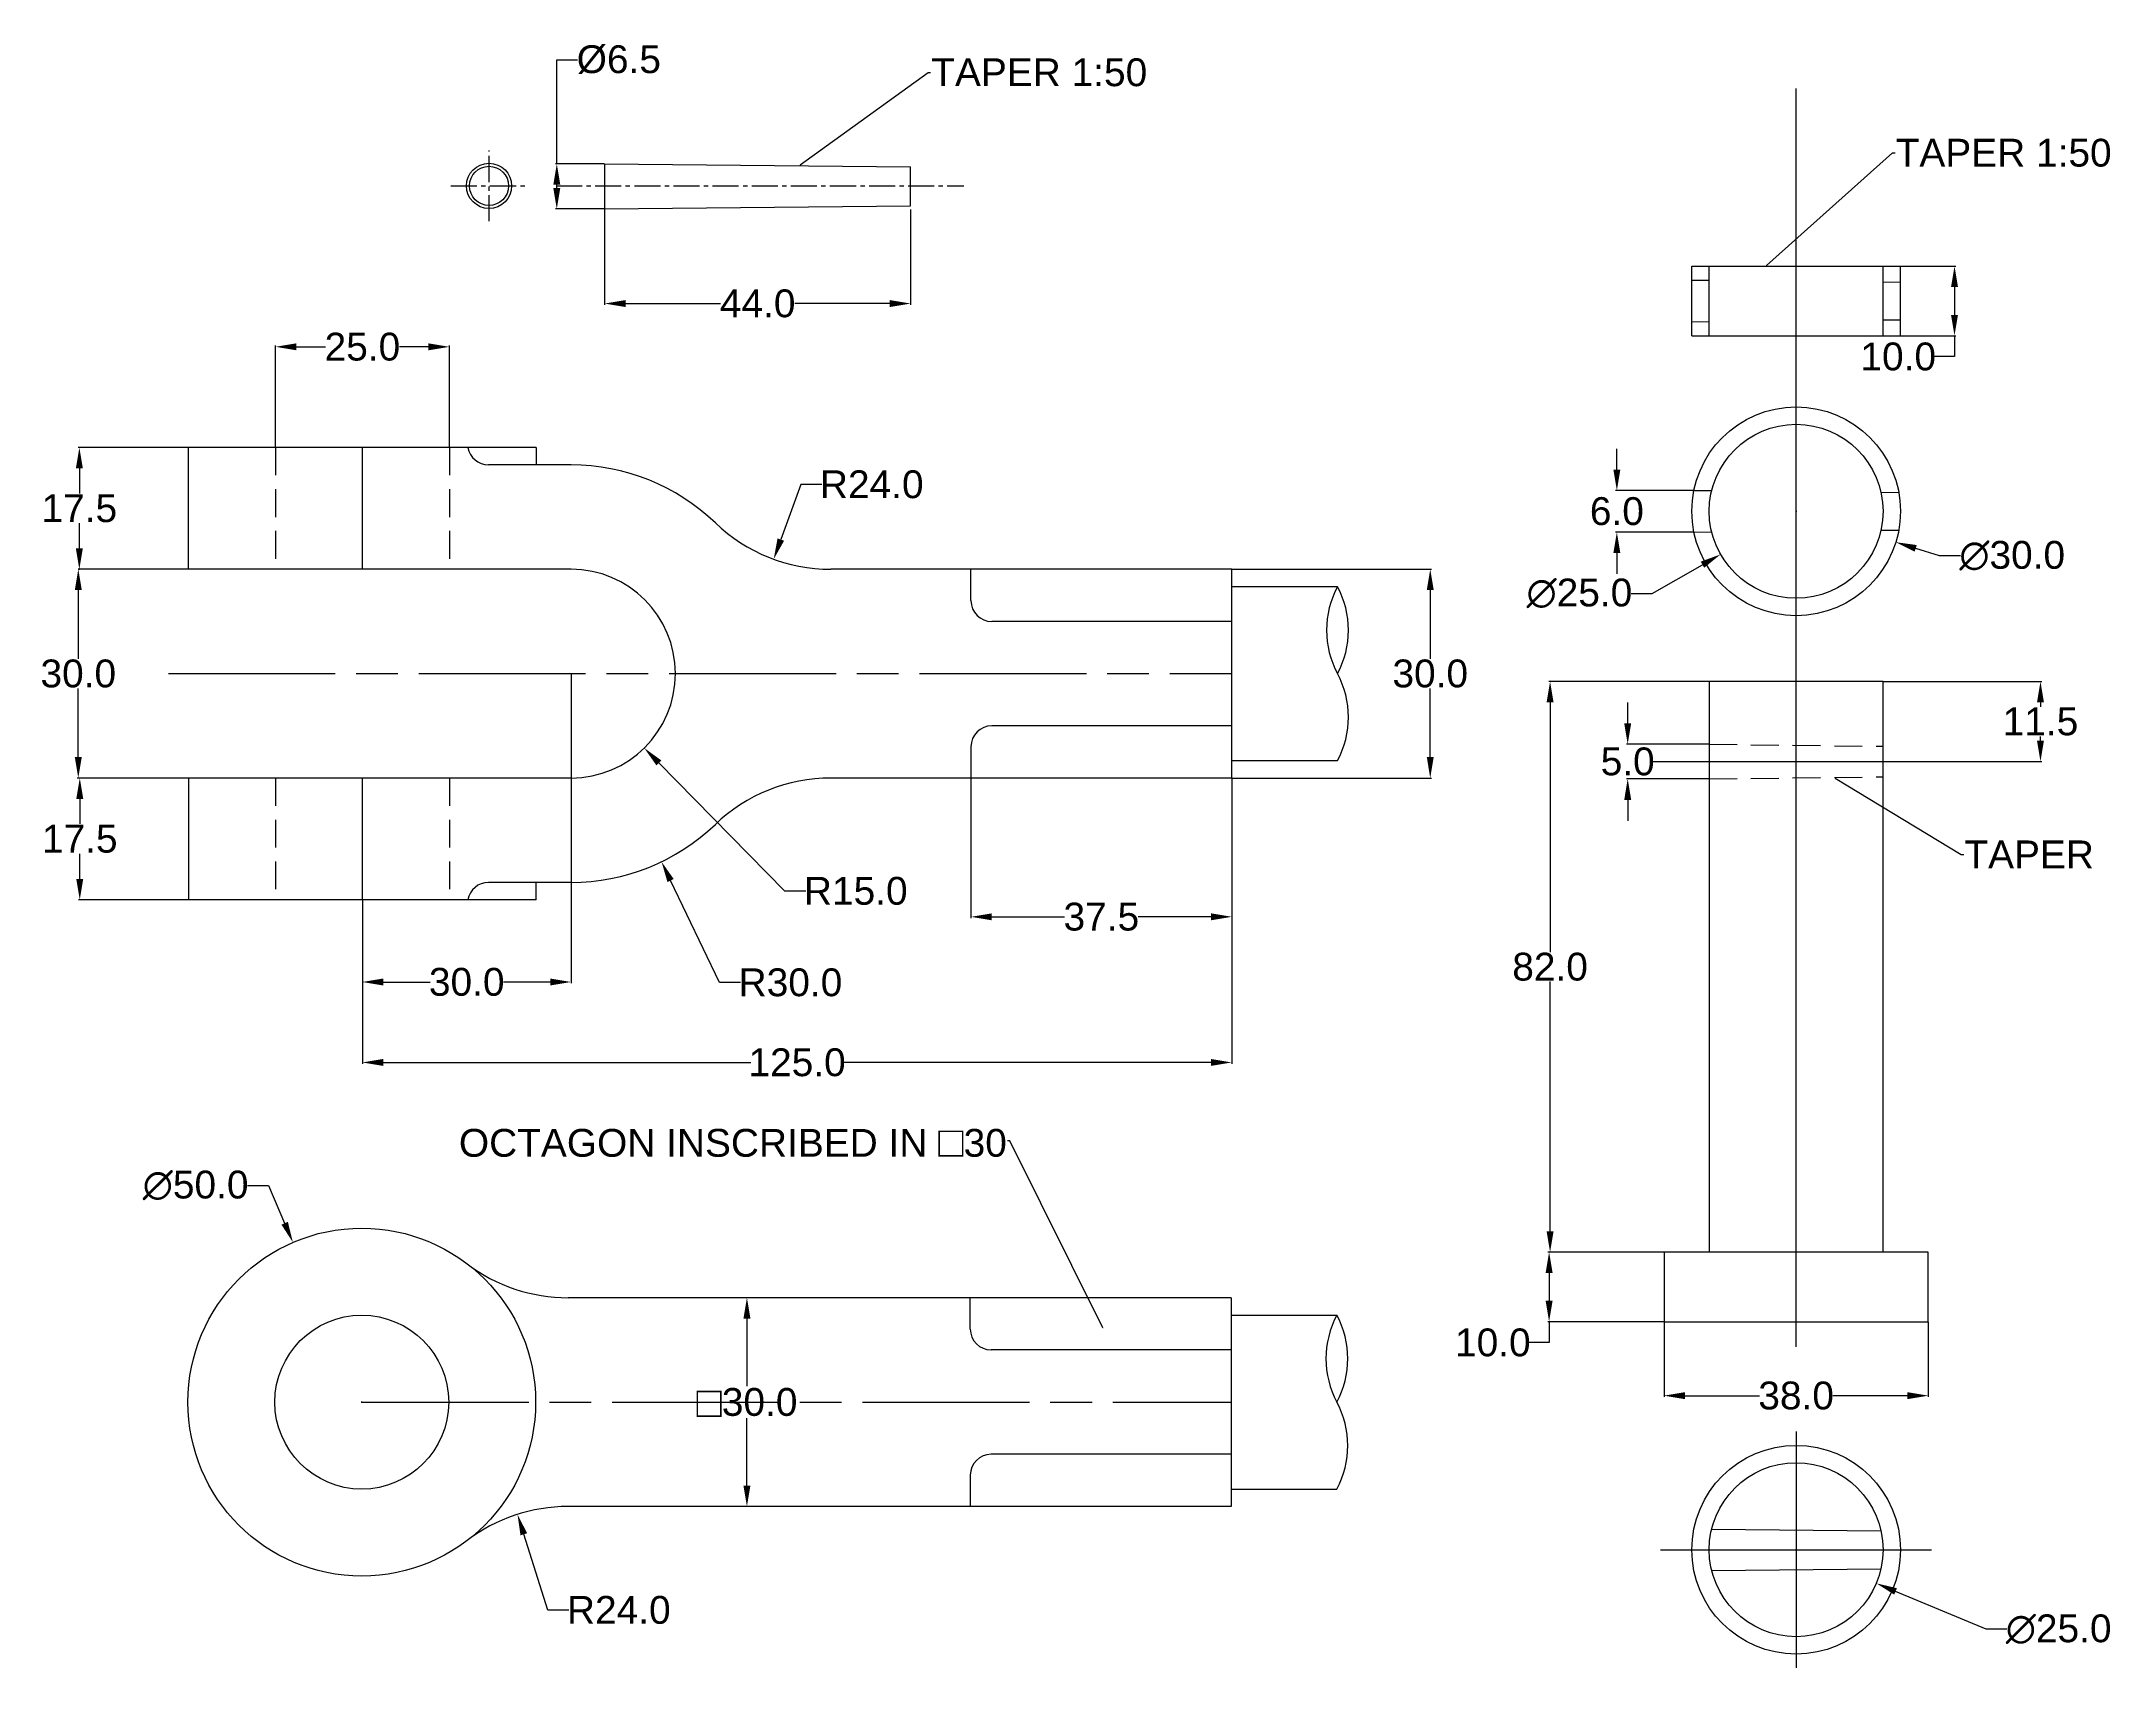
# Model space of a CAD drawing. Header units: millimetres. Extents: x 372 to 874, y 279 to 514.
# Drawn here: x 576 to 874, y 279.1 to 513.6 of the extents above; entities that cross this region are included whole.
import ezdxf
from ezdxf import colors
from ezdxf.entities.mleader import LeaderData, LeaderLine
from ezdxf.math import Vec2, Vec3

# ---------------------------------------------------------------- set-up
doc = ezdxf.new("R2010")
doc.units = ezdxf.units.MM
doc.header["$MEASUREMENT"] = 0
for name, pattern in [('ACAD_ISO08W100', [36, 24, -3, 6, -3]), ('CENTER2', [1.125, 0.75, -0.125, 0.125, -0.125]), ('DASHED', [0.75, 0.5, -0.25])]:
    doc.linetypes.add(name, pattern=pattern)
doc.styles.get("Standard").update_dxf_attribs({"font": 'arial.ttf', "height": 4})
doc.dimstyles.get("Standard").update_dxf_attribs({"dimtxt": 0.18, "dimasz": 3, "dimexe": 0.18, "dimexo": 0.0625, "dimgap": 0.09, "dimtad": 0, "dimtih": 1, "dimtoh": 1, "dimdec": 1, "dimzin": 0, "dimdsep": 46, "dimtxsty": 'Standard', "dimcen": 0.09, "dimadec": 0, "dimazin": 0, "dimtfac": 1, "dimtdec": 1, "dimtofl": 0, "dimtmove": 0, "dimatfit": 3, "dimfxl": 1, "dimtolj": 1, "dimtzin": 0, "dimarcsym": 0})

# ---------------------------------------------------------------- blocks, each defined once
blk = doc.blocks.new('*D2')
at = {"color": 0, "lineweight": -2, "transparency": 16777216}
for p, q in [((656.94, 489.51), (656.94, 475.8)), ((700.94, 489.51), (700.94, 475.8)), ((659.94, 475.98), (673.58, 475.98)), ((697.94, 475.98), (684.3, 475.98))]:
    blk.add_line(p, q, dxfattribs=at)
at = {"color": 0, "transparency": 16777216}
for points in [[(659.94, 476.48), (659.94, 475.48), (656.94, 475.98)], [(697.94, 476.48), (697.94, 475.48), (700.94, 475.98)]]:
    blk.add_solid(points, dxfattribs=at)
at = {"layer": 'Defpoints', "color": 0, "transparency": 16777216}
for p in [(656.94, 489.57), (700.94, 489.57), (700.94, 475.98)]:
    blk.add_point(p, dxfattribs=at)
at = {"color": 0, "transparency": 16777216, "insert": (678.94, 475.98), "char_height": 4, "attachment_point": 5}
blk.add_mtext('\\A1;44.0', dxfattribs=at)
blk = doc.blocks.new('*D4')
at = {"color": 0, "lineweight": -2, "transparency": 16777216}
for p, q in [((650.06, 496.07), (650.06, 511.02)), ((650.06, 511.02), (653.06, 511.02)), ((656.88, 496.07), (649.88, 496.07)), ((650.06, 492.57), (650.06, 493.07)), ((656.88, 489.57), (649.88, 489.57))]:
    blk.add_line(p, q, dxfattribs=at)
at = {"color": 0, "transparency": 16777216}
for points in [[(649.56, 493.07), (650.56, 493.07), (650.06, 496.07)], [(649.56, 492.57), (650.56, 492.57), (650.06, 489.57)]]:
    blk.add_solid(points, dxfattribs=at)
at = {"layer": 'Defpoints', "color": 0, "transparency": 16777216}
for p in [(656.94, 496.07), (650.06, 489.57), (656.94, 489.57)]:
    blk.add_point(p, dxfattribs=at)
at = {"color": 0, "transparency": 16777216, "insert": (658.98, 511.02), "char_height": 4, "attachment_point": 5}
blk.add_mtext('\\A1;%%C6.5', dxfattribs=at)
blk = doc.blocks.new('*D11')
at = {"color": 0, "lineweight": -2, "transparency": 16777216}
for p, q in [((605.59, 349.23), (608.59, 349.23)), ((608.59, 349.23), (610.93, 343.8)), ((621.93, 318.09), (622.11, 318.09)), ((622.02, 318), (622.02, 318.18))]:
    blk.add_line(p, q, dxfattribs=at)
at = {"color": 0, "transparency": 16777216}
blk.add_solid([(611.39, 344), (610.47, 343.6), (612.12, 341.04)], dxfattribs=at)
at = {"layer": 'Defpoints', "color": 0, "transparency": 16777216}
for p in [(612.12, 341.04), (631.93, 295.13)]:
    blk.add_point(p, dxfattribs=at)
at = {"color": 0, "transparency": 16777216, "insert": (598.13, 349.23), "char_height": 4, "attachment_point": 5}
blk.add_mtext('\\A1;∅50.0', dxfattribs=at)
blk = doc.blocks.new('*D12')
at = {"color": 0, "lineweight": -2, "transparency": 16777216}
for p, q in [((648.78, 288.21), (645.32, 299.1)), ((651.78, 288.21), (648.78, 288.21))]:
    blk.add_line(p, q, dxfattribs=at)
at = {"color": 0, "transparency": 16777216}
blk.add_solid([(645.79, 299.25), (644.84, 298.95), (644.41, 301.96)], dxfattribs=at)
at = {"layer": 'Defpoints', "color": 0, "transparency": 16777216}
for p in [(644.41, 301.96), (651.69, 279.09)]:
    blk.add_point(p, dxfattribs=at)
at = {"color": 0, "transparency": 16777216, "insert": (658.98, 288.21), "char_height": 4, "attachment_point": 5}
blk.add_mtext('\\A1;R24.0', dxfattribs=at)
blk = doc.blocks.new('*D13')
at = {"color": 0, "lineweight": -2, "transparency": 16777216}
for p, q in [((679.09, 333.09), (677.22, 333.09)), ((677.4, 330.09), (677.4, 320.38)), ((677.4, 306.09), (677.4, 315.8)), ((679.09, 303.09), (677.22, 303.09))]:
    blk.add_line(p, q, dxfattribs=at)
at = {"color": 0, "transparency": 16777216}
for points in [[(676.9, 330.09), (677.9, 330.09), (677.4, 333.09)], [(676.9, 306.09), (677.9, 306.09), (677.4, 303.09)]]:
    blk.add_solid(points, dxfattribs=at)
at = {"layer": 'Defpoints', "color": 0, "transparency": 16777216}
for p in [(679.15, 333.09), (677.4, 303.09), (679.15, 303.09)]:
    blk.add_point(p, dxfattribs=at)
at = {"color": 0, "transparency": 16777216, "insert": (677.4, 318.09), "char_height": 4, "attachment_point": 5}
blk.add_mtext('\\A1;{\\H1.08333x;□\\H0.92308x;30.0}', dxfattribs=at)
blk = doc.blocks.new('*D16')
at = {"color": 0, "lineweight": -2, "transparency": 16777216}
for p, q in [((597.42, 455.29), (581.23, 455.29)), ((581.41, 452.29), (581.41, 448.68)), ((581.41, 440.79), (581.41, 444.41)), ((597.05, 437.79), (581.23, 437.79))]:
    blk.add_line(p, q, dxfattribs=at)
at = {"color": 0, "transparency": 16777216}
for points in [[(580.91, 452.29), (581.91, 452.29), (581.41, 455.29)], [(580.91, 440.79), (581.91, 440.79), (581.41, 437.79)]]:
    blk.add_solid(points, dxfattribs=at)
at = {"layer": 'Defpoints', "color": 0, "transparency": 16777216}
for p in [(597.48, 455.29), (581.41, 437.79), (597.11, 437.79)]:
    blk.add_point(p, dxfattribs=at)
at = {"color": 0, "transparency": 16777216, "insert": (581.41, 446.54), "char_height": 4, "attachment_point": 5}
blk.add_mtext('\\A1;17.5', dxfattribs=at)
blk = doc.blocks.new('*D17')
at = {"color": 0, "lineweight": -2, "transparency": 16777216}
for p, q in [((581.29, 437.79), (581.44, 437.79)), ((581.26, 434.79), (581.26, 424.93)), ((581.26, 410.79), (581.26, 420.66)), ((597.05, 407.79), (581.08, 407.79))]:
    blk.add_line(p, q, dxfattribs=at)
at = {"color": 0, "transparency": 16777216}
for points in [[(580.76, 434.79), (581.76, 434.79), (581.26, 437.79)], [(580.76, 410.79), (581.76, 410.79), (581.26, 407.79)]]:
    blk.add_solid(points, dxfattribs=at)
at = {"layer": 'Defpoints', "color": 0, "transparency": 16777216}
for p in [(581.23, 437.79), (581.26, 407.79), (597.11, 407.79)]:
    blk.add_point(p, dxfattribs=at)
at = {"color": 0, "transparency": 16777216, "insert": (581.26, 422.79), "char_height": 4, "attachment_point": 5}
blk.add_mtext('\\A1;30.0', dxfattribs=at)
blk = doc.blocks.new('*D18')
at = {"color": 0, "lineweight": -2, "transparency": 16777216}
for p, q in [((597.05, 407.79), (581.29, 407.79)), ((581.47, 404.79), (581.47, 401.18)), ((581.47, 393.29), (581.47, 396.91)), ((597.05, 390.29), (581.29, 390.29))]:
    blk.add_line(p, q, dxfattribs=at)
at = {"color": 0, "transparency": 16777216}
for points in [[(580.97, 404.79), (581.97, 404.79), (581.47, 407.79)], [(580.97, 393.29), (581.97, 393.29), (581.47, 390.29)]]:
    blk.add_solid(points, dxfattribs=at)
at = {"layer": 'Defpoints', "color": 0, "transparency": 16777216}
for p in [(597.11, 407.79), (581.47, 390.29), (597.11, 390.29)]:
    blk.add_point(p, dxfattribs=at)
at = {"color": 0, "transparency": 16777216, "insert": (581.47, 399.04), "char_height": 4, "attachment_point": 5}
blk.add_mtext('\\A1;17.5', dxfattribs=at)
blk = doc.blocks.new('*D19')
at = {"color": 0, "lineweight": -2, "transparency": 16777216}
for p, q in [((609.61, 455.36), (609.61, 469.94)), ((612.61, 469.76), (616.8, 469.76)), ((631.61, 469.76), (627.43, 469.76)), ((634.61, 455.36), (634.61, 469.94))]:
    blk.add_line(p, q, dxfattribs=at)
at = {"color": 0, "transparency": 16777216}
for points in [[(612.61, 470.26), (612.61, 469.26), (609.61, 469.76)], [(631.61, 470.26), (631.61, 469.26), (634.61, 469.76)]]:
    blk.add_solid(points, dxfattribs=at)
at = {"layer": 'Defpoints', "color": 0, "transparency": 16777216}
for p in [(634.61, 469.76), (609.61, 455.29), (634.61, 455.29)]:
    blk.add_point(p, dxfattribs=at)
at = {"color": 0, "transparency": 16777216, "insert": (622.11, 469.76), "char_height": 4, "attachment_point": 5}
blk.add_mtext('\\A1;25.0', dxfattribs=at)
blk = doc.blocks.new('*D20')
at = {"color": 0, "lineweight": -2, "transparency": 16777216}
for p, q in [((652.11, 422.73), (652.11, 378.29)), ((622.11, 390.23), (622.11, 378.29)), ((625.11, 378.47), (631.84, 378.47)), ((649.11, 378.47), (642.39, 378.47))]:
    blk.add_line(p, q, dxfattribs=at)
at = {"color": 0, "transparency": 16777216}
for points in [[(625.11, 378.97), (625.11, 377.97), (622.11, 378.47)], [(649.11, 378.97), (649.11, 377.97), (652.11, 378.47)]]:
    blk.add_solid(points, dxfattribs=at)
at = {"layer": 'Defpoints', "color": 0, "transparency": 16777216}
for p in [(652.11, 422.79), (622.11, 390.29), (652.11, 378.47)]:
    blk.add_point(p, dxfattribs=at)
at = {"color": 0, "transparency": 16777216, "insert": (637.11, 378.47), "char_height": 4, "attachment_point": 5}
blk.add_mtext('\\A1;30.0', dxfattribs=at)
blk = doc.blocks.new('*D21')
at = {"color": 0, "lineweight": -2, "transparency": 16777216}
for p, q in [((709.61, 407.73), (709.61, 387.66)), ((747.11, 407.73), (747.11, 387.66)), ((712.61, 387.84), (723.06, 387.84)), ((744.11, 387.84), (733.66, 387.84))]:
    blk.add_line(p, q, dxfattribs=at)
at = {"color": 0, "transparency": 16777216}
for points in [[(712.61, 388.34), (712.61, 387.34), (709.61, 387.84)], [(744.11, 388.34), (744.11, 387.34), (747.11, 387.84)]]:
    blk.add_solid(points, dxfattribs=at)
at = {"layer": 'Defpoints', "color": 0, "transparency": 16777216}
for p in [(709.61, 407.79), (747.11, 407.79), (747.11, 387.84)]:
    blk.add_point(p, dxfattribs=at)
at = {"color": 0, "transparency": 16777216, "insert": (728.36, 387.84), "char_height": 4, "attachment_point": 5}
blk.add_mtext('\\A1;37.5', dxfattribs=at)
blk = doc.blocks.new('*D22')
at = {"color": 0, "lineweight": -2, "transparency": 16777216}
for p, q in [((747.18, 437.79), (775.83, 437.79)), ((775.65, 434.79), (775.65, 424.93)), ((775.65, 410.79), (775.65, 420.66)), ((747.18, 407.79), (775.83, 407.79))]:
    blk.add_line(p, q, dxfattribs=at)
at = {"color": 0, "transparency": 16777216}
for points in [[(775.15, 434.79), (776.15, 434.79), (775.65, 437.79)], [(775.15, 410.79), (776.15, 410.79), (775.65, 407.79)]]:
    blk.add_solid(points, dxfattribs=at)
at = {"layer": 'Defpoints', "color": 0, "transparency": 16777216}
for p in [(747.11, 437.79), (747.11, 407.79), (775.65, 407.79)]:
    blk.add_point(p, dxfattribs=at)
at = {"color": 0, "transparency": 16777216, "insert": (775.65, 422.79), "char_height": 4, "attachment_point": 5}
blk.add_mtext('\\A1;30.0', dxfattribs=at)
blk = doc.blocks.new('*D23')
at = {"color": 0, "lineweight": -2, "transparency": 16777216}
for p, q in [((685.16, 449.98), (682.27, 442.06)), ((688.16, 449.98), (685.16, 449.98))]:
    blk.add_line(p, q, dxfattribs=at)
at = {"color": 0, "transparency": 16777216}
blk.add_solid([(681.8, 442.23), (682.74, 441.89), (681.25, 439.24)], dxfattribs=at)
at = {"layer": 'Defpoints', "color": 0, "transparency": 16777216}
for p in [(689.46, 461.79), (681.25, 439.24)]:
    blk.add_point(p, dxfattribs=at)
at = {"color": 0, "transparency": 16777216, "insert": (695.35, 449.98), "char_height": 4, "attachment_point": 5}
blk.add_mtext('\\A1;R24.0', dxfattribs=at)
blk = doc.blocks.new('*D24')
at = {"color": 0, "lineweight": -2, "transparency": 16777216}
for p, q in [((652.02, 422.79), (652.2, 422.79)), ((652.11, 422.7), (652.11, 422.88)), ((682.86, 391.55), (664.74, 409.96)), ((685.86, 391.55), (682.86, 391.55))]:
    blk.add_line(p, q, dxfattribs=at)
at = {"color": 0, "transparency": 16777216}
blk.add_solid([(665.1, 410.31), (664.38, 409.61), (662.63, 412.1)], dxfattribs=at)
at = {"layer": 'Defpoints', "color": 0, "transparency": 16777216}
for p in [(652.11, 422.79), (662.63, 412.1)]:
    blk.add_point(p, dxfattribs=at)
at = {"color": 0, "transparency": 16777216, "insert": (693.05, 391.55), "char_height": 4, "attachment_point": 5}
blk.add_mtext('\\A1;R15.0', dxfattribs=at)
blk = doc.blocks.new('*D25')
at = {"color": 0, "lineweight": -2, "transparency": 16777216}
for p, q in [((652.02, 422.79), (652.2, 422.79)), ((652.11, 422.7), (652.11, 422.88)), ((673.46, 378.4), (666.42, 393.05)), ((676.46, 378.4), (673.46, 378.4))]:
    blk.add_line(p, q, dxfattribs=at)
at = {"color": 0, "transparency": 16777216}
blk.add_solid([(666.87, 393.27), (665.97, 392.84), (665.12, 395.76)], dxfattribs=at)
at = {"layer": 'Defpoints', "color": 0, "transparency": 16777216}
for p in [(652.11, 422.79), (665.12, 395.76)]:
    blk.add_point(p, dxfattribs=at)
at = {"color": 0, "transparency": 16777216, "insert": (683.66, 378.4), "char_height": 4, "attachment_point": 5}
blk.add_mtext('\\A1;R30.0', dxfattribs=at)
blk = doc.blocks.new('*D26')
at = {"color": 0, "lineweight": -2, "transparency": 16777216}
for p, q in [((747.11, 387.78), (747.11, 366.73)), ((622.11, 384.2), (622.11, 366.73)), ((625.11, 366.91), (677.97, 366.91)), ((744.11, 366.91), (691.26, 366.91))]:
    blk.add_line(p, q, dxfattribs=at)
at = {"color": 0, "transparency": 16777216}
for points in [[(625.11, 367.41), (625.11, 366.41), (622.11, 366.91)], [(744.11, 367.41), (744.11, 366.41), (747.11, 366.91)]]:
    blk.add_solid(points, dxfattribs=at)
at = {"layer": 'Defpoints', "color": 0, "transparency": 16777216}
for p in [(747.11, 387.84), (622.11, 384.26), (747.11, 366.91)]:
    blk.add_point(p, dxfattribs=at)
at = {"color": 0, "transparency": 16777216, "insert": (684.61, 366.91), "char_height": 4, "attachment_point": 5}
blk.add_mtext('\\A1;125.0', dxfattribs=at)
blk = doc.blocks.new('*D27')
at = {"color": 0, "lineweight": -2, "transparency": 16777216}
for p, q in [((843.32, 481.35), (851.21, 481.35)), ((851.03, 478.35), (851.03, 474.35)), ((843.32, 471.35), (851.21, 471.35)), ((851.03, 471.35), (851.03, 468.35)), ((851.03, 468.35), (848.03, 468.35))]:
    blk.add_line(p, q, dxfattribs=at)
at = {"color": 0, "transparency": 16777216}
for points in [[(850.53, 478.35), (851.53, 478.35), (851.03, 481.35)], [(850.53, 474.35), (851.53, 474.35), (851.03, 471.35)]]:
    blk.add_solid(points, dxfattribs=at)
at = {"layer": 'Defpoints', "color": 0, "transparency": 16777216}
for p in [(843.26, 481.35), (843.26, 471.35), (851.03, 471.35)]:
    blk.add_point(p, dxfattribs=at)
at = {"color": 0, "transparency": 16777216, "insert": (842.94, 468.35), "char_height": 4, "attachment_point": 5}
blk.add_mtext('\\A1;10.0', dxfattribs=at)
blk = doc.blocks.new('*D28')
at = {"color": 0, "lineweight": -2, "transparency": 16777216}
for p, q in [((802.48, 452.11), (802.48, 455.11)), ((813.5, 449.11), (802.3, 449.11)), ((813.5, 443.12), (802.3, 443.12)), ((802.48, 440.12), (802.48, 437.12))]:
    blk.add_line(p, q, dxfattribs=at)
at = {"color": 0, "transparency": 16777216}
for points in [[(801.98, 452.11), (802.98, 452.11), (802.48, 449.11)], [(801.98, 440.12), (802.98, 440.12), (802.48, 443.12)]]:
    blk.add_solid(points, dxfattribs=at)
at = {"layer": 'Defpoints', "color": 0, "transparency": 16777216}
for p in [(813.56, 449.11), (802.48, 443.12), (813.56, 443.12)]:
    blk.add_point(p, dxfattribs=at)
at = {"color": 0, "transparency": 16777216, "insert": (802.48, 446.12), "char_height": 4, "attachment_point": 5}
blk.add_mtext('\\A1;6.0', dxfattribs=at)
blk = doc.blocks.new('*D29')
at = {"color": 0, "lineweight": -2, "transparency": 16777216}
for p, q in [((828.17, 446.12), (828.35, 446.12)), ((828.26, 446.03), (828.26, 446.21)), ((807.56, 434.32), (814.79, 438.44)), ((804.56, 434.32), (807.56, 434.32))]:
    blk.add_line(p, q, dxfattribs=at)
at = {"color": 0, "transparency": 16777216}
blk.add_solid([(814.54, 438.88), (815.04, 438.01), (817.4, 439.93)], dxfattribs=at)
at = {"layer": 'Defpoints', "color": 0, "transparency": 16777216}
for p in [(839.12, 452.31), (817.4, 439.93)]:
    blk.add_point(p, dxfattribs=at)
at = {"color": 0, "transparency": 16777216, "insert": (797.1, 434.32), "char_height": 4, "attachment_point": 5}
blk.add_mtext('\\A1;∅25.0', dxfattribs=at)
blk = doc.blocks.new('*D30')
at = {"color": 0, "lineweight": -2, "transparency": 16777216}
for p, q in [((828.17, 446.12), (828.35, 446.12)), ((828.26, 446.03), (828.26, 446.21)), ((848.88, 439.73), (845.45, 440.79)), ((851.88, 439.73), (848.88, 439.73))]:
    blk.add_line(p, q, dxfattribs=at)
at = {"color": 0, "transparency": 16777216}
blk.add_solid([(845.6, 441.27), (845.3, 440.31), (842.59, 441.68)], dxfattribs=at)
at = {"layer": 'Defpoints', "color": 0, "transparency": 16777216}
for p in [(813.93, 450.56), (842.59, 441.68)]:
    blk.add_point(p, dxfattribs=at)
at = {"color": 0, "transparency": 16777216, "insert": (859.33, 439.73), "char_height": 4, "attachment_point": 5}
blk.add_mtext('\\A1;∅30.0', dxfattribs=at)
blk = doc.blocks.new('*D31')
at = {"color": 0, "lineweight": -2, "transparency": 16777216}
for p, q in [((840.82, 421.65), (863.57, 421.65)), ((863.39, 418.65), (863.39, 418.03)), ((863.39, 413.15), (863.39, 413.77)), ((840.82, 410.15), (863.57, 410.15))]:
    blk.add_line(p, q, dxfattribs=at)
at = {"color": 0, "transparency": 16777216}
for points in [[(862.89, 418.65), (863.89, 418.65), (863.39, 421.65)], [(862.89, 413.15), (863.89, 413.15), (863.39, 410.15)]]:
    blk.add_solid(points, dxfattribs=at)
at = {"layer": 'Defpoints', "color": 0, "transparency": 16777216}
for p in [(840.76, 421.65), (840.76, 410.15), (863.39, 410.15)]:
    blk.add_point(p, dxfattribs=at)
at = {"color": 0, "transparency": 16777216, "insert": (863.39, 415.9), "char_height": 4, "attachment_point": 5}
blk.add_mtext('\\A1;11.5', dxfattribs=at)
blk = doc.blocks.new('*D32')
at = {"color": 0, "lineweight": -2, "transparency": 16777216}
for p, q in [((804.04, 415.65), (804.04, 418.65)), ((815.7, 412.65), (803.86, 412.65)), ((815.76, 407.65), (803.86, 407.65)), ((804.04, 404.65), (804.04, 401.65))]:
    blk.add_line(p, q, dxfattribs=at)
at = {"color": 0, "transparency": 16777216}
for points in [[(803.54, 415.65), (804.54, 415.65), (804.04, 412.65)], [(803.54, 404.65), (804.54, 404.65), (804.04, 407.65)]]:
    blk.add_solid(points, dxfattribs=at)
at = {"layer": 'Defpoints', "color": 0, "transparency": 16777216}
for p in [(815.76, 412.65), (804.04, 407.65), (815.82, 407.65)]:
    blk.add_point(p, dxfattribs=at)
at = {"color": 0, "transparency": 16777216, "insert": (804.04, 410.15), "char_height": 4, "attachment_point": 5}
blk.add_mtext('\\A1;5.0', dxfattribs=at)
blk = doc.blocks.new('*D33')
at = {"color": 0, "lineweight": -2, "transparency": 16777216}
for p, q in [((815.7, 421.65), (792.7, 421.65)), ((792.88, 418.65), (792.88, 382.78)), ((792.88, 342.65), (792.88, 378.52)), ((815.7, 339.65), (792.7, 339.65))]:
    blk.add_line(p, q, dxfattribs=at)
at = {"color": 0, "transparency": 16777216}
for points in [[(792.38, 418.65), (793.38, 418.65), (792.88, 421.65)], [(792.38, 342.65), (793.38, 342.65), (792.88, 339.65)]]:
    blk.add_solid(points, dxfattribs=at)
at = {"layer": 'Defpoints', "color": 0, "transparency": 16777216}
for p in [(815.76, 421.65), (792.88, 339.65), (815.76, 339.65)]:
    blk.add_point(p, dxfattribs=at)
at = {"color": 0, "transparency": 16777216, "insert": (792.88, 380.65), "char_height": 4, "attachment_point": 5}
blk.add_mtext('\\A1;82.0', dxfattribs=at)
blk = doc.blocks.new('*D34')
at = {"color": 0, "lineweight": -2, "transparency": 16777216}
for p, q in [((809.2, 339.65), (792.56, 339.65)), ((792.74, 336.65), (792.74, 332.65)), ((809.2, 329.65), (792.56, 329.65)), ((792.74, 329.65), (792.74, 326.65)), ((792.74, 326.65), (789.74, 326.65))]:
    blk.add_line(p, q, dxfattribs=at)
at = {"color": 0, "transparency": 16777216}
for points in [[(792.24, 336.65), (793.24, 336.65), (792.74, 339.65)], [(792.24, 332.65), (793.24, 332.65), (792.74, 329.65)]]:
    blk.add_solid(points, dxfattribs=at)
at = {"layer": 'Defpoints', "color": 0, "transparency": 16777216}
for p in [(809.26, 339.65), (792.74, 329.65), (809.26, 329.65)]:
    blk.add_point(p, dxfattribs=at)
at = {"color": 0, "transparency": 16777216, "insert": (784.65, 326.65), "char_height": 4, "attachment_point": 5}
blk.add_mtext('\\A1;10.0', dxfattribs=at)
blk = doc.blocks.new('*D35')
at = {"color": 0, "lineweight": -2, "transparency": 16777216}
for p, q in [((809.26, 329.59), (809.26, 318.84)), ((847.26, 329.59), (847.26, 318.84)), ((812.26, 319.02), (822.98, 319.02)), ((844.26, 319.02), (833.54, 319.02))]:
    blk.add_line(p, q, dxfattribs=at)
at = {"color": 0, "transparency": 16777216}
for points in [[(812.26, 319.52), (812.26, 318.52), (809.26, 319.02)], [(844.26, 319.52), (844.26, 318.52), (847.26, 319.02)]]:
    blk.add_solid(points, dxfattribs=at)
at = {"layer": 'Defpoints', "color": 0, "transparency": 16777216}
for p in [(809.26, 329.65), (847.26, 329.65), (847.26, 319.02)]:
    blk.add_point(p, dxfattribs=at)
at = {"color": 0, "transparency": 16777216, "insert": (828.26, 319.02), "char_height": 4, "attachment_point": 5}
blk.add_mtext('\\A1;38.0', dxfattribs=at)
blk = doc.blocks.new('*D36')
at = {"color": 0, "lineweight": -2, "transparency": 16777216}
for p, q in [((828.17, 296.88), (828.35, 296.88)), ((828.26, 296.79), (828.26, 296.97)), ((855.56, 285.45), (842.56, 290.89)), ((858.56, 285.45), (855.56, 285.45))]:
    blk.add_line(p, q, dxfattribs=at)
at = {"color": 0, "transparency": 16777216}
blk.add_solid([(842.75, 291.35), (842.36, 290.43), (839.79, 292.05)], dxfattribs=at)
at = {"layer": 'Defpoints', "color": 0, "transparency": 16777216}
for p in [(816.73, 301.7), (839.79, 292.05)]:
    blk.add_point(p, dxfattribs=at)
at = {"color": 0, "transparency": 16777216, "insert": (866.01, 285.45), "char_height": 4, "attachment_point": 5}
blk.add_mtext('\\A1;∅25.0', dxfattribs=at)

msp = doc.modelspace()

# ---------------------------------------------------------------- linework, layer by layer
for p, q in [((828.26, 326.06), (828.26, 506.88)), ((656.94, 496.07), (656.94, 489.57)), ((656.94, 496.07), (700.94, 495.63)), ((700.94, 490.01), (700.94, 495.63)), ((656.94, 489.57), (700.94, 490.01)), ((813.26, 471.35), (813.26, 481.35)), ((813.26, 481.35), (843.26, 481.35)), ((815.76, 471.35), (815.76, 481.35)), ((840.76, 471.35), (840.76, 481.35)), ((843.26, 471.35), (843.26, 481.35)), ((813.26, 479.34), (815.76, 479.32)), ((840.76, 479.08), (843.28, 479.05)), ((813.26, 471.35), (843.26, 471.35)), ((813.3, 473.35), (815.76, 473.38)), ((840.76, 473.62), (843.26, 473.65)), ((597.11, 437.79), (597.11, 455.29)), ((647.11, 455.29), (597.48, 455.29)), ((622.11, 437.79), (622.11, 455.29)), ((647.11, 455.29), (647.11, 452.79)), ((652.11, 452.79), (640.25, 452.79)), ((813.56, 449.11), (816.12, 449.09)), ((840.46, 448.85), (843.01, 448.82)), ((813.56, 443.12), (816.12, 443.15)), ((840.46, 443.39), (843.01, 443.42)), ((652.11, 437.79), (597.11, 437.79)), ((747.11, 437.79), (689.46, 437.79)), ((709.61, 433.29), (709.61, 437.79)), ((747.11, 407.79), (747.11, 437.79)), ((747.11, 435.29), (762.32, 435.29)), ((747.11, 430.29), (712.61, 430.29)), ((815.76, 421.65), (815.76, 339.65)), ((840.76, 421.65), (815.76, 421.65)), ((840.76, 339.65), (840.76, 421.65)), ((747.11, 415.29), (712.61, 415.29)), ((709.61, 412.29), (709.61, 407.79)), ((747.11, 410.29), (762.32, 410.29)), ((807.66, 410.15), (848.86, 410.15)), ((652.11, 407.79), (597.11, 407.79)), ((597.11, 407.79), (597.11, 390.29)), ((622.11, 390.29), (622.11, 407.79)), ((747.11, 407.79), (689.46, 407.79)), ((747.11, 407.79), (709.61, 407.79)), ((652.11, 392.79), (640.25, 392.79)), ((647.11, 390.29), (647.11, 392.79)), ((647.11, 390.29), (597.11, 390.29)), ((847.26, 339.65), (809.26, 339.65)), ((809.26, 339.65), (809.26, 329.65)), ((847.26, 329.65), (847.26, 339.65)), ((747.02, 333.09), (651.69, 333.09)), ((709.52, 328.59), (709.52, 333.09)), ((747.02, 333.09), (747.02, 303.09)), ((747.02, 330.59), (762.23, 330.59)), ((809.26, 329.65), (847.26, 329.65)), ((747.02, 325.59), (712.52, 325.59)), ((828.26, 313.85), (828.26, 279.91)), ((747.02, 310.59), (712.52, 310.59)), ((709.52, 307.59), (709.52, 303.09)), ((747.02, 305.59), (762.23, 305.59)), ((747.02, 303.09), (651.69, 303.09)), ((816.12, 299.85), (840.46, 299.61)), ((808.78, 296.88), (847.74, 296.88)), ((816.12, 293.91), (840.46, 294.15))]:
    msp.add_line(p, q)
at = {"linetype": 'CENTER2', "ltscale": 5}
for p, q in [((640.32, 487.82), (640.32, 497.96)), ((634.82, 492.89), (645.82, 492.89)), ((649.96, 492.89), (708.61, 492.89))]:
    msp.add_line(p, q, dxfattribs=at)
at = {"linetype": 'DASHED', "ltscale": 8}
for p, q in [((609.61, 455.29), (609.61, 437.79)), ((634.61, 455.29), (634.61, 437.79)), ((815.76, 412.65), (840.76, 412.35)), ((609.61, 407.79), (609.61, 390.29)), ((634.61, 407.79), (634.61, 390.29)), ((815.76, 407.65), (840.76, 407.95))]:
    msp.add_line(p, q, dxfattribs=at)
at = {"linetype": 'ACAD_ISO08W100'}
for p, q in [((594.21, 422.79), (747.11, 422.79)), ((622.02, 318.09), (747.02, 318.09))]:
    msp.add_line(p, q, dxfattribs=at)
for centre, radius in [((640.32, 492.89), 3.25), ((640.32, 492.89), 2.81), ((828.26, 446.12), 15), ((828.26, 446.12), 12.5), ((622.02, 318.09), 25), ((622.02, 318.09), 12.5), ((828.26, 296.88), 15), ((828.26, 296.88), 12.5)]:
    msp.add_circle(centre, radius)
for centre, radius, start, end in [((640.29, 455.89), 3.1, 191.15, 269.2388), ((652.11, 422.79), 30, 46.2383, 90), ((689.46, 461.79), 24, 226.2383, 270), ((652.11, 422.79), 15, 270, 90), ((773.9, 429.04), 13.16, 151.6527, 208.3473), ((750.73, 429.04), 13.16, 331.6527, 28.3473), ((712.61, 433.29), 3, 180, 270), ((750.73, 416.54), 13.16, 331.6527, 28.3473), ((712.61, 412.29), 3, 90, 180), ((689.46, 383.79), 24, 90, 133.7617), ((652.11, 422.79), 30, 270, 313.7617), ((640.29, 389.69), 3.1, 90.7612, 168.85), ((651.69, 357.09), 24, 232.7421, 270), ((712.52, 328.59), 3, 180, 270), ((773.81, 324.34), 13.16, 151.6527, 208.3473), ((750.64, 324.34), 13.16, 331.6527, 28.3473), ((750.64, 311.84), 13.16, 331.6527, 28.3473), ((712.52, 307.59), 3, 90, 180), ((651.69, 279.09), 24, 90, 127.2579)]:
    msp.add_arc(centre, radius, start, end)

# ---------------------------------------------------------------- dimensions: what is measured, and where the dimension line sits
dim = msp.add_linear_dim(base=(650.06, 489.57), p1=(656.94, 496.07), p2=(656.94, 489.57), angle=90, text='%%C<>', dimstyle='Standard')
dim.commit()
dim.dimension.update_dxf_attribs({"geometry": '*D4', "text_midpoint": (658.98, 511.02), "dimtype": 160})
for base, p1, p2, picture, middle in [((700.94, 475.98), (656.94, 489.57), (700.94, 489.57), '*D2', (678.94, 475.98)), ((634.61, 469.76), (609.61, 455.29), (634.61, 455.29), '*D19', (622.11, 469.76)), ((652.11, 378.47), (622.11, 390.29), (652.11, 422.79), '*D20', (637.11, 378.47)), ((747.11, 387.84), (709.61, 407.79), (747.11, 407.79), '*D21', (728.36, 387.84)), ((747.11, 366.91), (622.11, 384.26), (747.11, 387.84), '*D26', (684.61, 366.91))]:
    dim = msp.add_linear_dim(base=base, p1=p1, p2=p2, dimstyle='Standard')
    dim.commit()
    dim.dimension.update_dxf_attribs({"geometry": picture, "text_midpoint": middle})
for base, p1, p2, picture, middle in [((851.03, 471.35), (843.26, 481.35), (843.26, 471.35), '*D27', (842.94, 468.35)), ((802.48, 443.12), (813.56, 449.11), (813.56, 443.12), '*D28', (802.48, 446.12)), ((581.26, 407.79), (581.23, 437.79), (597.11, 407.79), '*D17', (581.26, 422.79)), ((775.65, 407.79), (747.11, 437.79), (747.11, 407.79), '*D22', (775.65, 422.79)), ((792.88, 339.65), (815.76, 421.65), (815.76, 339.65), '*D33', (792.88, 380.65)), ((863.39, 410.15), (840.76, 421.65), (840.76, 410.15), '*D31', (863.39, 415.9)), ((804.04, 407.65), (815.76, 412.65), (815.82, 407.65), '*D32', (804.04, 410.15)), ((581.47, 390.29), (597.11, 407.79), (597.11, 390.29), '*D18', (581.47, 399.04)), ((792.74, 329.65), (809.26, 339.65), (809.26, 329.65), '*D34', (784.65, 326.65))]:
    dim = msp.add_linear_dim(base=base, p1=p1, p2=p2, angle=90, dimstyle='Standard')
    dim.commit()
    dim.dimension.update_dxf_attribs({"geometry": picture, "text_midpoint": middle})
for center, mpoint, picture, middle in [((689.46, 461.79), (681.25, 439.24), '*D23', (695.35, 449.98)), ((652.11, 422.79), (662.63, 412.1), '*D24', (693.05, 391.55)), ((652.11, 422.79), (665.12, 395.76), '*D25', (683.66, 378.4)), ((651.69, 279.09), (644.41, 301.96), '*D12', (658.98, 288.21))]:
    dim = msp.add_radius_dim(center=center, mpoint=mpoint, dimstyle='Standard')
    dim.commit()
    dim.dimension.update_dxf_attribs({"geometry": picture, "text_midpoint": middle, "dimtype": 164})
dim = msp.add_linear_dim(base=(581.41, 437.79), p1=(597.48, 455.29), p2=(597.11, 437.79), angle=90, dimstyle='Standard')
dim.commit()
dim.dimension.update_dxf_attribs({"geometry": '*D16', "text_midpoint": (581.41, 446.54), "dimtype": 160})
for p1, p2, picture, middle in [((839.12, 452.31), (817.4, 439.93), '*D29', (797.1, 434.32)), ((813.93, 450.56), (842.59, 441.68), '*D30', (859.33, 439.73)), ((631.93, 295.13), (612.12, 341.04), '*D11', (598.13, 349.23)), ((816.73, 301.7), (839.79, 292.05), '*D36', (866.01, 285.45))]:
    dim = msp.add_diameter_dim_2p(p1=p1, p2=p2, dimstyle='Standard')
    dim.commit()
    dim.dimension.update_dxf_attribs({"geometry": picture, "text_midpoint": middle, "dimtype": 163})
dim = msp.add_linear_dim(base=(677.4, 303.09), p1=(679.15, 333.09), p2=(679.15, 303.09), angle=90, text='{\\H1.08333x;□\\H0.92308x;<>}', dimstyle='Standard')
dim.commit()
dim.dimension.update_dxf_attribs({"geometry": '*D13', "text_midpoint": (677.4, 318.09)})
dim = msp.add_linear_dim(base=(847.26, 319.02), p1=(809.26, 329.65), p2=(847.26, 329.65), dimstyle='Standard')
dim.commit()
dim.dimension.update_dxf_attribs({"geometry": '*D35', "text_midpoint": (828.26, 319.02), "dimtype": 160})

# ---------------------------------------------------------------- leaders
ml = msp.add_multileader_mtext('Standard')
ml.set_content('TAPER 1:50', color=256)
ml.set_leader_properties()
ml.build(insert=Vec2(0, 0))
ml.multileader.update_dxf_attribs({"dogleg_length": 0.36, "arrow_head_size": 0.18})
ctx = ml.context
ctx.base_point, ctx.arrow_head_size, ctx.landing_gap_size, ctx.plane_origin = Vec3(703.81, 509.19), 0.18, 0.09, Vec3(684.9, 495.79)
notes = []
notes.append((ctx, [(0, (1, 1, 0), (703.45, 509.19), (1, 0), 0.36, [(0, [(684.9, 495.79)], 0, [])])]))
ctx.mtext.insert, ctx.mtext.flow_direction = Vec3(703.9, 511.22), 5
ml = msp.add_multileader_mtext('Standard')
ml.set_content('TAPER 1:50', color=256)
ml.set_leader_properties()
ml.build(insert=Vec2(0, 0))
ml.multileader.update_dxf_attribs({"dogleg_length": 0.36, "arrow_head_size": 0.18})
ctx = ml.context
ctx.base_point, ctx.arrow_head_size, ctx.landing_gap_size, ctx.plane_origin = Vec3(842.48, 497.63), 0.18, 0.09, Vec3(823.85, 481.35)
notes.append((ctx, [(0, (1, 1, 0), (842.12, 497.63), (1, 0), 0.36, [(0, [(823.85, 481.35)], 0, [])])]))
ctx.mtext.insert, ctx.mtext.flow_direction = Vec3(842.57, 499.66), 5
ml = msp.add_multileader_mtext('Standard')
ml.set_content('TAPER', color=256)
ml.set_leader_properties()
ml.build(insert=Vec2(0, 0))
ml.multileader.update_dxf_attribs({"dogleg_length": 0.36, "arrow_head_size": 0.18})
ctx = ml.context
ctx.base_point, ctx.arrow_head_size, ctx.landing_gap_size, ctx.plane_origin = Vec3(852.36, 396.81), 0.18, 0.09, Vec3(833.73, 407.87)
notes.append((ctx, [(0, (1, 1, 0), (852, 396.81), (1, 0), 0.36, [(0, [(833.73, 407.87)], 0, [])])]))
ctx.mtext.insert, ctx.mtext.flow_direction = Vec3(852.45, 398.81), 5
ml = msp.add_multileader_mtext('Standard')
ml.set_content('OCTAGON INSCRIBED IN {\\H1.08333x;□}30', color=256)
ml.set_leader_properties()
ml.build(insert=Vec2(0, 0))
ml.multileader.update_dxf_attribs({"dogleg_length": 0.36, "arrow_head_size": 0.18})
ctx = ml.context
ctx.base_point, ctx.arrow_head_size, ctx.landing_gap_size, ctx.plane_origin = Vec3(636.42, 355.66), 0.18, 0.09, Vec3(728.63, 328.61)
ctx.text_align_type = 2
notes.append((ctx, [(0, (1, 1, 0), (715.22, 355.66), (-1, 0), 0.36, [(0, [(728.63, 328.61)], 0, [])])]))
ctx.mtext.insert, ctx.mtext.alignment, ctx.mtext.flow_direction = Vec3(714.77, 357.69), 3, 5
for ctx, leaders in notes:
    for number, flags, end, landing, length, lines in leaders:
        leader = LeaderData()
        leader.index, (leader.has_last_leader_line, leader.has_dogleg_vector, leader.attachment_direction) = number, flags
        leader.last_leader_point, leader.dogleg_vector, leader.dogleg_length = Vec3(end), Vec3(landing), length
        for number, points, colour, breaks in lines:
            line = LeaderLine()
            line.index, line.vertices, line.color, line.breaks = number, Vec3.list(points), colors.encode_raw_color(colour), breaks
            leader.lines.append(line)
        ctx.leaders.append(leader)

doc.saveas('drawing.dxf')
